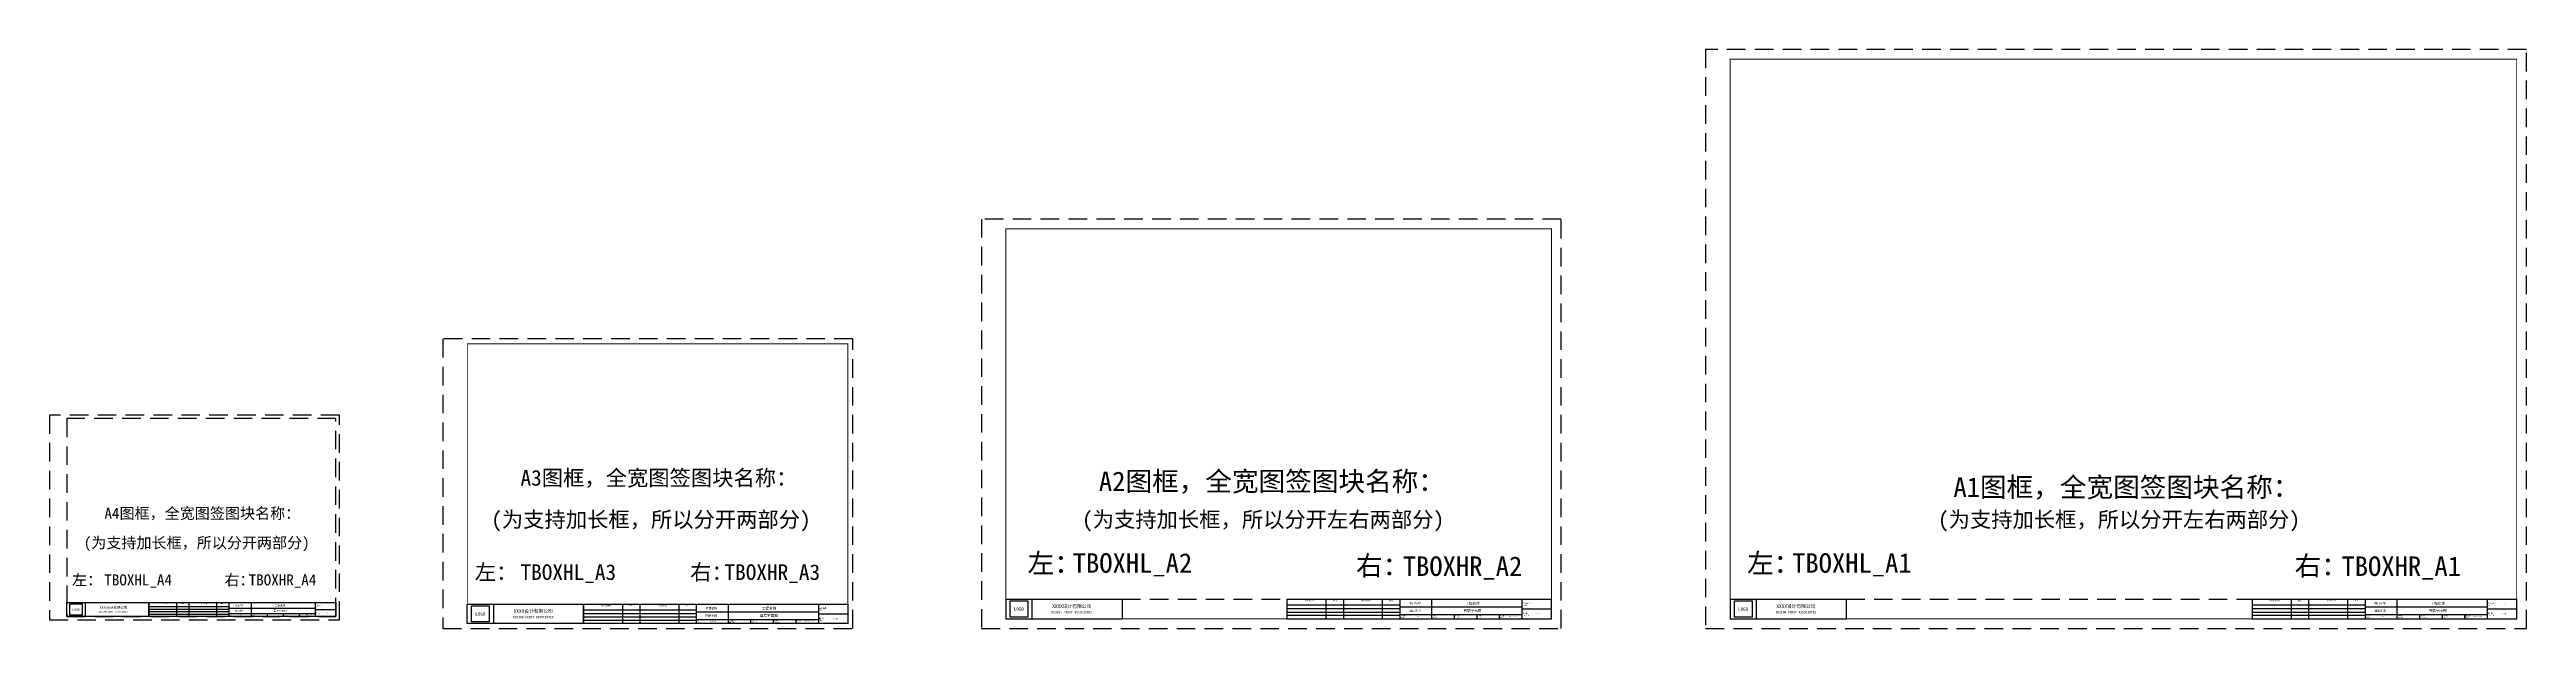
# Model space of a CAD drawing. Extents: x -204 to 3828, y -964 to 1531.
# Drawn here: x -204 to 2334, y -964 to -370 of the extents above; entities that cross this region are included whole.
import ezdxf
from ezdxf.enums import TextEntityAlignment as Align

# ---------------------------------------------------------------- set-up
doc = ezdxf.new("R2010")
doc.units = 0
doc.linetypes.add('HIDDEN', pattern=[9.525, 6.35, -3.175])
doc.layers.get('0').update_dxf_attribs({"linetype": 'CONTINUOUS'})
doc.styles.add('SIMSUN', font='')
doc.styles.get("Standard").update_dxf_attribs({"font": ''})
doc.styles.get('SIMSUN').set_extended_font_data('SimSun')
doc.styles.get('STANDARD').set_extended_font_data('SimSun')

# ---------------------------------------------------------------- blocks, each defined once
blk = doc.blocks.new('TBOXHR_A3')
for p, q in [((-271, 20), (-271, 0)), ((-271, 20), (0, 20)), ((-271, 14.3), (-155.4, 14.3)), ((-271, 10.4), (-155.4, 10.4)), ((-271, 6.9), (-155.4, 6.9)), ((-271, 3.5), (-155.4, 3.5)), ((-231.1, 20), (-231.1, 0)), ((-213.2, 20), (-213.2, 0)), ((-173.3, 20), (-173.3, 0)), ((-155.4, 20), (-155.4, 0)), ((-155.4, 12.2), (-30.2, 12.2)), ((-155.4, 4.3), (-30.2, 4.3)), ((-122.9, 20), (-122.9, 0)), ((-99.7, 4.3), (-99.7, 0)), ((-76.5, 4.3), (-76.5, 0)), ((-53.4, 4.3), (-53.4, 0)), ((-30.2, 20), (-30.2, 0)), ((-30.2, 10), (0, 10)), ((0, 20), (0, 0))]:
    blk.add_line(p, q)
blk.add_lwpolyline([(0, 0), (-271, 0)])
at = {"style": 'SIMSUN'}
for s, p in [('1', (-268.1, 13.3)), ('2', (-268.1, 9.6)), ('3', (-268.1, 5.9)), ('4', (-268.1, 2.4)), ('5', (-210.3, 13.1)), ('6', (-210.3, 9.4)), ('7', (-210.3, 5.7)), ('8', (-210.3, 2.5))]:
    blk.add_text(s, height=1.32, dxfattribs=at).set_placement(p, align=Align.RIGHT)
at = {"linetype": 'CONTINUOUS', "style": 'SIMSUN'}
for s, p in [('REVISIONS', (-243.1, 17.8)), ('DATE', (-219.9, 17.9)), ('REVISIONS', (-185.3, 17.8)), ('DATE', (-162.4, 17.9))]:
    blk.add_text(s, height=1.32, dxfattribs=at).set_placement(p, align=Align.RIGHT)
for s, height, p in [('比 例:', 1.32, (-154.8, 2.5)), ('SCALE', 0.792, (-153.9, 0.9)), ('项目名称', 2.11, (-145.9, 14.7)), ('图纸名称', 2.11, (-145.9, 7.1)), ('DRAWN BY', 0.792, (-121.5, 0.9)), ('绘图:', 1.32, (-121.5, 2.5)), ('设计:', 1.32, (-98.3, 2.5)), ('DESIGNED', 0.792, (-98.2, 1)), ('审核:', 1.32, (-75.2, 2.5)), ('CHECKED', 0.792, (-75, 1)), ('日 期', 1.32, (-52.8, 2.3)), ('DATE', 0.792, (-52.3, 0.9)), ('工程编号:', 1.32, (-29.4, 15.1)), ('JOB NO:', 0.792, (-29.2, 13.5)), ('图 号:', 1.32, (-29.4, 4.6)), ('DRAWING NO:', 0.792, (-29.2, 3))]:
    blk.add_text(s, height=height, dxfattribs=at).set_placement(p)
at = {"color": 2, "style": 'SIMSUN'}
for tag, height, p in [('比例', 1.32, (-138.4, 2.3)), ('工程名称', 2.64, (-80.9, 15.7)), ('图纸名称', 2.64, (-81, 8.3)), ('日期', 1.32, (-39.9, 2.3)), ('工程编号', 1.32, (-12.6, 15.1)), ('图号', 1.32, (-12.6, 5.1))]:
    blk.add_attdef(tag, text='', height=height, dxfattribs=at).set_placement(p, align=Align.MIDDLE)
blk = doc.blocks.new('TBOXHL_A3')
for p, q in [((0, 0), (0, 20)), ((0, 20), (119, 20)), ((119, 0), (0, 0)), ((26.7, 20), (26.7, 0)), ((119, 0), (119, 20))]:
    blk.add_line(p, q)
at = {"ltscale": 80}
for p, q in [((4.4, 18.3), (22.5, 18.3)), ((4.4, 1.7), (4.4, 18.3)), ((22.5, 1.7), (4.4, 1.7)), ((22.5, 18.3), (22.5, 1.7))]:
    blk.add_line(p, q, dxfattribs=at)
at = {"linetype": 'CONTINUOUS', "style": 'SIMSUN'}
blk.add_text('LOGO', height=3.3, dxfattribs=at).set_placement((8.2, 8.3))
for s, height, p in [('XXXX设计有限公司', 3.47, (67.5, 13)), ('DESIGN FIRST ASSOCIATES', 2.31, (67.5, 6.7))]:
    blk.add_text(s, height=height, dxfattribs=at).set_placement(p, align=Align.MIDDLE)
blk = doc.blocks.new('TBOXHL_A2')
for p, q in [((0, 20), (119, 20)), ((0, 20), (0, 0)), ((0, 0), (119, 0)), ((26.7, 20), (26.7, 0)), ((119, 20), (119, 0))]:
    blk.add_line(p, q)
at = {"ltscale": 80}
for p, q in [((4.4, 18.3), (22.5, 18.3)), ((4.4, 1.7), (4.4, 18.3)), ((22.5, 1.7), (4.4, 1.7)), ((22.5, 18.3), (22.5, 1.7))]:
    blk.add_line(p, q, dxfattribs=at)
at = {"linetype": 'CONTINUOUS', "style": 'SIMSUN'}
blk.add_text('LOGO', height=3.3, dxfattribs=at).set_placement((8.2, 8.3))
for s, height, p in [('XXXX设计有限公司', 3.47, (67.5, 13)), ('DESIGN FIRST ASSOCIATES', 2.31, (67.5, 6.7))]:
    blk.add_text(s, height=height, dxfattribs=at).set_placement(p, align=Align.MIDDLE)
blk = doc.blocks.new('TBOXHR_A2')
for p, q in [((-271, 20), (0, 20)), ((-271, 20), (-271, 0)), ((-271, 14.3), (-155.4, 14.3)), ((-271, 10.4), (-155.4, 10.4)), ((-271, 6.9), (-155.4, 6.9)), ((-271, 3.5), (-155.4, 3.5)), ((-271, 0), (0, 0)), ((-231.1, 20), (-231.1, 0)), ((-213.2, 20), (-213.2, 0)), ((-173.3, 20), (-173.3, 0)), ((-155.4, 20), (-155.4, 0)), ((-155.4, 12.2), (-30.2, 12.2)), ((-155.4, 4.3), (-30.2, 4.3)), ((-122.9, 20), (-122.9, 0)), ((-99.7, 4.3), (-99.7, 0)), ((-76.5, 4.3), (-76.5, 0)), ((-53.4, 4.3), (-53.4, 0)), ((-30.2, 20), (-30.2, 0)), ((-30.2, 10), (0, 10)), ((0, 0), (0, 20))]:
    blk.add_line(p, q)
at = {"style": 'SIMSUN'}
for s, p in [('1', (-268.1, 13.3)), ('2', (-268.1, 9.6)), ('3', (-268.1, 5.9)), ('4', (-268.1, 2.4)), ('5', (-210.3, 13.1)), ('6', (-210.3, 9.4)), ('7', (-210.3, 5.7)), ('8', (-210.3, 2.5))]:
    blk.add_text(s, height=1.32, dxfattribs=at).set_placement(p, align=Align.RIGHT)
at = {"linetype": 'CONTINUOUS', "style": 'SIMSUN'}
for s, p in [('REVISIONS', (-243.1, 17.8)), ('DATE', (-219.9, 17.9)), ('REVISIONS', (-185.3, 17.8)), ('DATE', (-162.4, 17.9))]:
    blk.add_text(s, height=1.32, dxfattribs=at).set_placement(p, align=Align.RIGHT)
for s, height, p in [('比 例:', 1.32, (-154.8, 2.5)), ('SCALE', 0.792, (-153.9, 0.9)), ('项目名称', 2.11, (-145.9, 14.7)), ('图纸名称', 2.11, (-145.9, 7.1)), ('DRAWN BY', 0.792, (-121.5, 0.9)), ('绘图:', 1.32, (-121.5, 2.5)), ('设计:', 1.32, (-98.3, 2.5)), ('DESIGNED', 0.792, (-98.2, 1)), ('审核:', 1.32, (-75.2, 2.5)), ('CHECKED', 0.792, (-75, 1)), ('日 期', 1.32, (-52.8, 2.3)), ('DATE', 0.792, (-52.3, 0.9)), ('工程编号:', 1.32, (-29.4, 15.1)), ('JOB NO:', 0.792, (-29.2, 13.5)), ('图 号:', 1.32, (-29.4, 4.6)), ('DRAWING NO:', 0.792, (-29.2, 3))]:
    blk.add_text(s, height=height, dxfattribs=at).set_placement(p)
at = {"color": 2, "style": 'SIMSUN'}
for tag, height, p in [('比例', 1.32, (-138.4, 2.3)), ('工程名称', 2.64, (-80.9, 15.7)), ('图纸名称', 2.64, (-81, 8.3)), ('日期', 1.32, (-39.9, 2.3)), ('工程编号', 1.32, (-12.6, 15.1)), ('图号', 1.32, (-12.6, 5.1))]:
    blk.add_attdef(tag, text='', height=height, dxfattribs=at).set_placement(p, align=Align.MIDDLE)
blk = doc.blocks.new('TBOXHR_A1')
for p, q in [((-271, 20), (0, 20)), ((-271, 20), (-271, 0)), ((-271, 14.3), (-155.4, 14.3)), ((-271, 10.4), (-155.4, 10.4)), ((-271, 6.9), (-155.4, 6.9)), ((-271, 3.5), (-155.4, 3.5)), ((-271, 0), (0, 0)), ((-231.1, 20), (-231.1, 0)), ((-213.2, 20), (-213.2, 0)), ((-173.3, 20), (-173.3, 0)), ((-155.4, 20), (-155.4, 0)), ((-155.4, 12.2), (-30.2, 12.2)), ((-155.4, 4.3), (-30.2, 4.3)), ((-122.9, 20), (-122.9, 0)), ((-99.7, 4.3), (-99.7, 0)), ((-76.5, 4.3), (-76.5, 0)), ((-53.4, 4.3), (-53.4, 0)), ((-30.2, 20), (-30.2, 0)), ((-30.2, 10), (0, 10)), ((0, 0), (0, 20))]:
    blk.add_line(p, q)
at = {"style": 'SIMSUN'}
for s, p in [('1', (-268.1, 13.3)), ('2', (-268.1, 9.6)), ('3', (-268.1, 5.9)), ('4', (-268.1, 2.4)), ('5', (-210.3, 13.1)), ('6', (-210.3, 9.4)), ('7', (-210.3, 5.7)), ('8', (-210.3, 2.5))]:
    blk.add_text(s, height=1.32, dxfattribs=at).set_placement(p, align=Align.RIGHT)
at = {"linetype": 'CONTINUOUS', "style": 'SIMSUN'}
for s, p in [('REVISIONS', (-243.1, 17.8)), ('DATE', (-219.9, 17.9)), ('REVISIONS', (-185.3, 17.8)), ('DATE', (-162.4, 17.9))]:
    blk.add_text(s, height=1.32, dxfattribs=at).set_placement(p, align=Align.RIGHT)
for s, height, p in [('比 例:', 1.32, (-154.8, 2.5)), ('SCALE', 0.792, (-153.9, 0.9)), ('项目名称', 2.11, (-145.9, 14.7)), ('图纸名称', 2.11, (-145.9, 7.1)), ('DRAWN BY', 0.792, (-121.5, 0.9)), ('绘图:', 1.32, (-121.5, 2.5)), ('设计:', 1.32, (-98.3, 2.5)), ('DESIGNED', 0.792, (-98.2, 1)), ('审核:', 1.32, (-75.2, 2.5)), ('CHECKED', 0.792, (-75, 1)), ('日 期', 1.32, (-52.8, 2.3)), ('DATE', 0.792, (-52.3, 0.9)), ('工程编号:', 1.32, (-29.4, 15.1)), ('JOB NO:', 0.792, (-29.2, 13.5)), ('图 号:', 1.32, (-29.4, 4.6)), ('DRAWING NO:', 0.792, (-29.2, 3))]:
    blk.add_text(s, height=height, dxfattribs=at).set_placement(p)
at = {"color": 2, "style": 'SIMSUN'}
for tag, height, p in [('比例', 1.32, (-138.4, 2.3)), ('工程名称', 2.64, (-80.9, 15.7)), ('图纸名称', 2.64, (-81, 8.3)), ('日期', 1.32, (-39.9, 2.3)), ('工程编号', 1.32, (-12.6, 15.1)), ('图号', 1.32, (-12.6, 5.1))]:
    blk.add_attdef(tag, text='', height=height, dxfattribs=at).set_placement(p, align=Align.MIDDLE)
blk = doc.blocks.new('TBOXHL_A1')
for p, q in [((0, 20), (119, 20)), ((0, 20), (0, 0)), ((0, 0), (119, 0)), ((26.7, 20), (26.7, 0)), ((119, 20), (119, 0))]:
    blk.add_line(p, q)
at = {"ltscale": 80}
for p, q in [((4.4, 18.3), (22.5, 18.3)), ((4.4, 1.7), (4.4, 18.3)), ((22.5, 1.7), (4.4, 1.7)), ((22.5, 18.3), (22.5, 1.7))]:
    blk.add_line(p, q, dxfattribs=at)
at = {"linetype": 'CONTINUOUS', "style": 'SIMSUN'}
blk.add_text('LOGO', height=3.3, dxfattribs=at).set_placement((8.2, 8.3))
for s, height, p in [('XXXX设计有限公司', 3.47, (67.5, 13)), ('DESIGN FIRST ASSOCIATES', 2.31, (67.5, 6.7))]:
    blk.add_text(s, height=height, dxfattribs=at).set_placement(p, align=Align.MIDDLE)
blk = doc.blocks.new('TBOXHR_A4')
for p, q in [((-191.6, 14.1), (-191.6, 0)), ((-191.6, 14.1), (0, 14.1)), ((-191.6, 10.1), (-109.9, 10.1)), ((-191.6, 7.3), (-109.9, 7.3)), ((-191.6, 4.9), (-109.9, 4.9)), ((-191.6, 2.4), (-109.9, 2.4)), ((0, 0), (-191.6, 0)), ((-163.4, 14.1), (-163.4, 0)), ((-150.8, 14.1), (-150.8, 0)), ((-122.5, 14.1), (-122.5, 0)), ((-109.9, 14.1), (-109.9, 0)), ((-109.9, 8.6), (-21.4, 8.6)), ((-109.9, 3.1), (-21.4, 3.1)), ((-86.9, 14.1), (-86.9, 0)), ((-70.5, 3.1), (-70.5, 0)), ((-54.1, 3.1), (-54.1, 0)), ((-37.7, 3.1), (-37.7, 0)), ((-21.4, 14.1), (-21.4, 0)), ((-21.4, 7.1), (0, 7.1)), ((0, 14.1), (0, 0))]:
    blk.add_line(p, q)
at = {"style": 'SIMSUN', "width": 1.000102}
for s, p in [('3', (-189.6, 4.2)), ('4', (-189.6, 1.7)), ('1', (-189.6, 9.4)), ('2', (-189.6, 6.8)), ('5', (-148.7, 9.2)), ('8', (-148.7, 1.7)), ('6', (-148.7, 6.6)), ('7', (-148.7, 4))]:
    blk.add_text(s, height=0.933, dxfattribs=at).set_placement(p, align=Align.RIGHT)
at = {"linetype": 'CONTINUOUS', "style": 'SIMSUN', "width": 1.000102}
for s, p in [('REVISIONS', (-171.9, 12.6)), ('DATE', (-155.5, 12.7)), ('REVISIONS', (-131, 12.6)), ('DATE', (-114.9, 12.7))]:
    blk.add_text(s, height=0.934, dxfattribs=at).set_placement(p, align=Align.RIGHT)
for s, height, p in [('比 例:', 0.933, (-109.5, 1.7)), ('SCALE', 0.56, (-108.8, 0.7)), ('项目名称', 1.49, (-103.2, 10.4)), ('图纸名称', 1.49, (-103.2, 5)), ('DRAWN BY', 0.56, (-85.9, 0.6)), ('绘图:', 0.933, (-85.9, 1.7)), ('设计:', 0.933, (-69.5, 1.7)), ('DESIGNED', 0.56, (-69.4, 0.7)), ('审核:', 0.933, (-53.2, 1.7)), ('CHECKED', 0.56, (-53, 0.7)), ('日 期', 0.933, (-37.3, 1.6)), ('DATE', 0.56, (-37, 0.6)), ('工程编号:', 0.933, (-20.8, 10.7)), ('图 号:', 0.933, (-20.8, 3.2)), ('JOB NO:', 0.56, (-20.7, 9.6)), ('DRAWING NO:', 0.56, (-20.7, 2.1))]:
    blk.add_text(s, height=height, dxfattribs=at).set_placement(p)
at = {"color": 2, "style": 'SIMSUN', "width": 1.000102}
for tag, height, p in [('比例', 0.933, (-97.9, 1.6)), ('工程名称', 1.87, (-57.2, 11.1)), ('图纸名称', 1.87, (-57.3, 5.9)), ('日期', 0.933, (-28.2, 1.6)), ('工程编号', 0.933, (-8.9, 10.7)), ('图号', 0.933, (-8.9, 3.6))]:
    blk.add_attdef(tag, text='', height=height, dxfattribs=at).set_placement(p, align=Align.MIDDLE)
blk = doc.blocks.new('TBOXHL_A4')
for p, q in [((0, 0), (0, 14.1)), ((0, 14.1), (84.2, 14.1)), ((84.2, 0), (0, 0)), ((18.9, 14.1), (18.9, 0)), ((84.2, 0), (84.2, 14.1))]:
    blk.add_line(p, q)
at = {"ltscale": 80}
for p, q in [((3.1, 12.9), (15.9, 12.9)), ((3.1, 1.2), (3.1, 12.9)), ((15.9, 1.2), (3.1, 1.2)), ((15.9, 12.9), (15.9, 1.2))]:
    blk.add_line(p, q, dxfattribs=at)
at = {"linetype": 'CONTINUOUS', "style": 'SIMSUN', "width": 1.000102}
blk.add_text('LOGO', height=2.33, dxfattribs=at).set_placement((5.8, 5.9))
for s, height, p in [('XXXX设计有限公司', 2.45, (47.7, 9.2)), ('DESIGN FIRST ASSOCIATES', 1.633, (47.7, 4.8))]:
    blk.add_text(s, height=height, dxfattribs=at).set_placement(p, align=Align.MIDDLE)

msp = doc.modelspace()

# ---------------------------------------------------------------- linework, layer by layer
at = {"color": 8, "linetype": 'HIDDEN', "ltscale": 3}
for p, q in [((92.8, -744.7), (-204.2, -744.7)), ((-204.2, -744.7), (-204.2, -954.7)), ((89.3, -748.2), (-186.5, -748.2)), ((-186.5, -748.2), (-186.5, -951.2)), ((89.3, -951.2), (89.3, -748.2)), ((92.8, -954.7), (92.8, -744.7)), ((894.7, -933.6), (1063.7, -933.6)), ((1636.7, -933.6), (2052.7, -933.6)), ((-204.2, -954.7), (92.8, -954.7)), ((-186.5, -951.2), (89.3, -951.2))]:
    msp.add_line(p, q, dxfattribs=at)
for points in [[(1492.7, -963.6), (2333.7, -963.6), (2333.7, -369.6), (1492.7, -369.6)], [(750.7, -963.6), (1344.7, -963.6), (1344.7, -543.6), (750.7, -543.6)], [(198.9, -963.6), (618.9, -963.6), (618.9, -666.6), (198.9, -666.6)]]:
    msp.add_lwpolyline(points, close=True, dxfattribs=at)
at = {"color": 8, "linetype": 'HIDDEN', "ltscale": 3, "const_width": 1}
for points in [[(1517.7, -953.6), (2323.7, -953.6), (2323.7, -379.6), (1517.7, -379.6)], [(775.7, -953.6), (1334.7, -953.6), (1334.7, -553.6), (775.7, -553.6)], [(223.9, -958.6), (613.9, -958.6), (613.9, -671.6), (223.9, -671.6)]]:
    msp.add_lwpolyline(points, close=True, dxfattribs=at)

# ---------------------------------------------------------------- block references
for name, p in [('TBOXHL_A4', (-186.5, -951.2)), ('TBOXHL_A3', (223.9, -958.6)), ('TBOXHL_A2', (775.7, -953.6)), ('TBOXHL_A1', (1517.7, -953.6))]:
    msp.add_blockref(name, p)
for name, p, values in [('TBOXHR_A4', (89.3, -951.2), {'图号': 'P-01', '工程编号': '-', '日期': '2012.9.15', '图纸名称': '首层平面图', '工程名称': '工程名称', '比例': '1:100'}), ('TBOXHR_A3', (613.9, -958.6), {'比例': '1:100', '工程名称': '工程名称', '图纸名称': '首层平面图', '日期': '2012.9.15', '工程编号': '-', '图号': 'P-01'}), ('TBOXHR_A2', (1334.7, -953.6), {'图号': 'P-01', '工程编号': '-', '日期': '2012.9.15', '图纸名称': '首层平面图', '工程名称': '工程名称', '比例': '1:100'}), ('TBOXHR_A1', (2323.7, -953.6), {'图号': 'P-01', '工程编号': '-', '日期': '2012.9.15', '图纸名称': '首层平面图', '工程名称': '工程名称', '比例': '1:100'})]:
    msp.add_blockref(name, p).add_auto_attribs(values)

# ---------------------------------------------------------------- texts
at = {"color": 6}
for s, height, p in [('A3图框，全宽图签图块名称：', 16, (278.4, -817.1)), ('A2图框，全宽图签图块名称：', 20, (871, -822.6)), ('A1图框，全宽图签图块名称：', 20, (1746.6, -828.6)), ('(为支持加长框，所以分开两部分)', 16, (248.4, -859.8)), ('(为支持加长框，所以分开左右两部分)', 16, (853.8, -859.8)), ('(为支持加长框，所以分开左右两部分)', 16, (1730.8, -859.8)), ('左：', 20, (798, -906.6)), ('TBOXHL_A2', 20, (844.2, -906.4)), ('右：', 20, (1134.5, -909.1)), ('左：', 20, (1535.2, -906.6)), ('TBOXHL_A1', 20, (1581.3, -906.4)), ('右：', 20, (2096.2, -909.1)), ('左：', 16, (231.5, -913.8)), ('TBOXHL_A3', 16, (278.4, -913.8)), ('右：', 16, (452.2, -913.8)), ('TBOXHR_A3', 16, (487.4, -913.8)), ('TBOXHR_A2', 20, (1182.4, -909.7)), ('TBOXHR_A1', 20, (2144.2, -909.7))]:
    msp.add_text(s, height=height, dxfattribs=at).set_placement(p)
at = {"color": 6, "width": 1.000102}
for s, height, p in [('A4图框，全宽图签图块名称：', 11.313, (-147.9, -851.1)), ('(为支持加长框，所以分开两部分)', 11.313, (-169.1, -881.3)), ('左：', 11.31, (-181.1, -919.4)), ('TBOXHL_A4', 11.31, (-148, -919.4)), ('右：', 11.31, (-25, -919.4)), ('TBOXHR_A4', 11.31, (-0.1, -919.4))]:
    msp.add_text(s, height=height, dxfattribs=at).set_placement(p)

doc.saveas('drawing.dxf')
